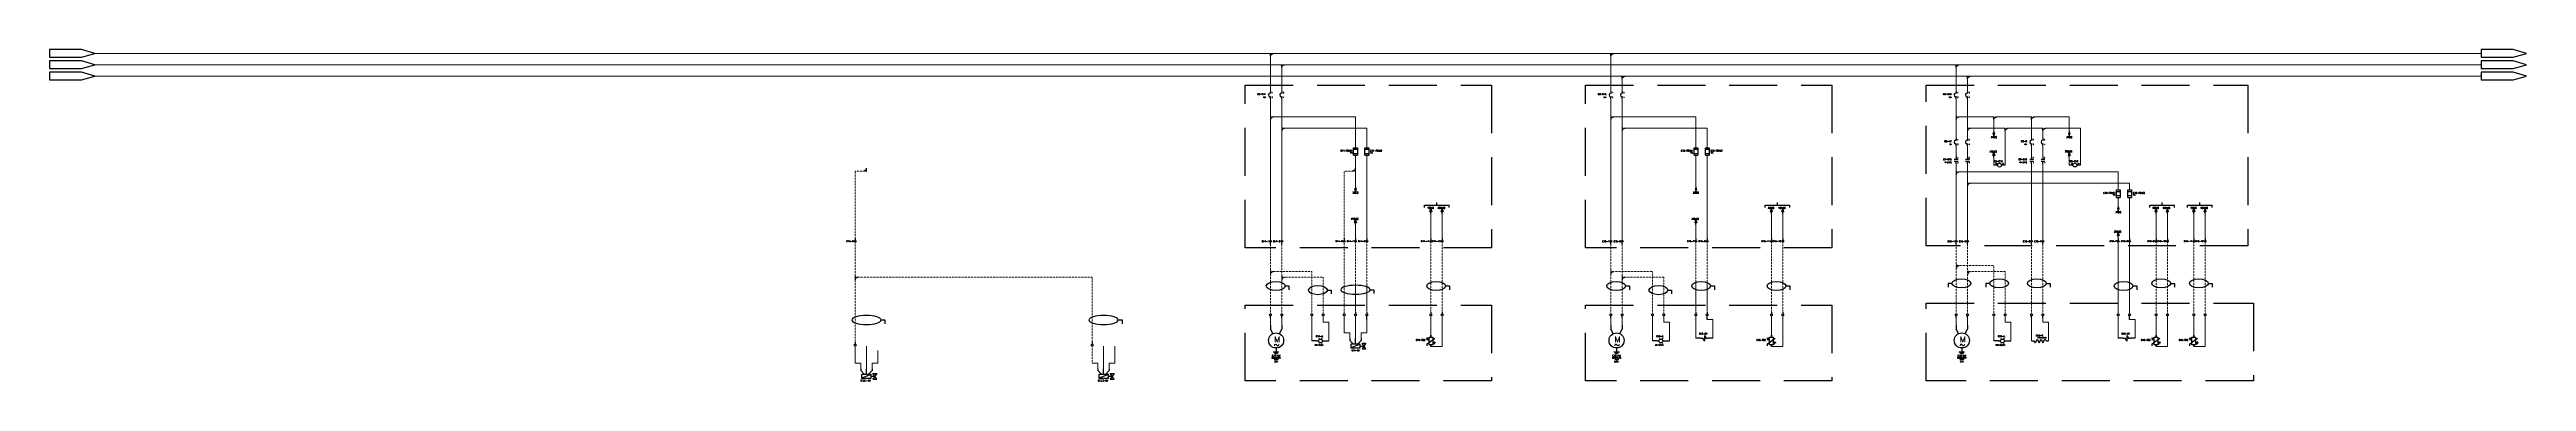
# Model space of a CAD drawing. Header units: inches. Extents: x 75782 to 87231, y -34126 to -18655.
# Drawn here: x 80343 to 86912, y -33127 to -32249 of the extents above; entities that cross this region are included whole.
import ezdxf
from ezdxf.enums import TextEntityAlignment as Align

# ---------------------------------------------------------------- set-up
doc = ezdxf.new("R2010")
doc.units = ezdxf.units.IN
doc.header["$MEASUREMENT"] = 0
doc.linetypes.add('DASHED', pattern=[19.05, 12.7, -6.35])
doc.linetypes.add('EPLANLINE7', pattern=[0])
for name, color, linetype, lineweight in [('A-Cable Belden', 9, 'Continuous', 18), ('A-Cables 220V', 6, 'Continuous', 18), ('SYMBOL', 2, 'Continuous', 25)]:
    doc.layers.add(name, color=color, linetype=linetype, lineweight=lineweight)
doc.styles.get("Standard").update_dxf_attribs({"font": 'ROMANS.SHX'})

# ---------------------------------------------------------------- blocks, each defined once
blk = doc.blocks.new('derivación inferior')
for p, q in [((-2.5, 0), (0, 0)), ((0, -7.5), (0, 0)), ((0, -5), (5, 0)), ((5, 0), (7.5, 0))]:
    blk.add_line(p, q)
blk = doc.blocks.new('2F Breaker')
for p, q in [((0, 0), (0, -4.3)), ((30, 0), (30, -4.3)), ((0, -20), (0, -15.7)), ((30, -20), (30, -15.7))]:
    blk.add_line(p, q)
for centre in [(0, -5), (0, -15), (30, -5), (30, -15)]:
    blk.add_circle(centre, 0.653)
for centre in [(0, -10), (30, -10)]:
    blk.add_arc(centre, 5, 110, 250)
for s, p in [('2', (3.6, -17.7)), ('1', (3.6, -5)), ('3', (33.6, -5)), ('4', (33.6, -17.7))]:
    blk.add_text(s, height=2.5).set_placement(p)
at = {"flags": 4}
for tag, height, p in [('FEATURES', 3, (-12.5, -17.5)), ('NAME', 4, (-12.5, -10))]:
    blk.add_attdef(tag, text='', height=height, dxfattribs=at).set_placement(p, align=Align.RIGHT)
blk = doc.blocks.new('CONT 2F')
for p, q in [((33332.3, 23388.3), (33342.3, 23388.3)), ((33337.3, 23395.8), (33337.3, 23388.3)), ((33362.3, 23388.3), (33372.3, 23388.3)), ((33367.3, 23395.8), (33367.3, 23388.3)), ((33332.3, 23383.3), (33342.3, 23383.3)), ((33337.3, 23375.8), (33337.3, 23383.3)), ((33362.3, 23383.3), (33372.3, 23383.3)), ((33367.3, 23375.8), (33367.3, 23383.3))]:
    blk.add_line(p, q)
for s, p in [('1', (33340.9, 23390.8)), ('3', (33370.9, 23390.8)), ('2', (33340.9, 23378.1)), ('4', (33370.9, 23378.1))]:
    blk.add_text(s, height=2.5).set_placement(p)
at = {"flags": 4}
for tag, height, p in [('NAME', 4, (33324.8, 23385.8)), ('FEATURES', 3, (33324.8, 23378.3))]:
    blk.add_attdef(tag, text='', height=height, dxfattribs=at).set_placement(p, align=Align.RIGHT)
blk = doc.blocks.new('derivación a la derecha')
for p, q in [((0, 2.5), (0, -7.5)), ((0, -3.75), (5, 0)), ((5, 0), (7.5, 0))]:
    blk.add_line(p, q)
blk = doc.blocks.new('Temperature sensor')
for p, q in [((-10, -22.5), (10, -7.5)), ((-10, -27.5), (-10, -22.5))]:
    blk.add_line(p, q)
for points in [[(0, 0), (0, 0), (0, -5), (0, -5)], [(-5, -5), (5, -5), (5, -25), (-5, -25)], [(0, -30), (0, -30), (0, -25), (0, -25)]]:
    blk.add_lwpolyline(points, close=True)
at = {"layer": 'SYMBOL', "color": 0, "linetype": 'EPLANLINE7', "lineweight": 25}
for p, q in [((-10.4, -6.5), (-11.9, -8.9)), ((-10.4, -6.5), (-10.4, -12.5)), ((-10.4, -6.5), (-8.9, -8.9)), ((-7.4, -6.5), (-7.4, -12.5))]:
    blk.add_line(p, q, dxfattribs=at)
at = {"layer": 'SYMBOL', "color": 0, "linetype": 'EPLANLINE7', "lineweight": 13}
for p, q in [((-7.4, -6.5), (-8.9, -8.9)), ((-7.4, -6.5), (-5.9, -8.9)), ((-7.4, -12.5), (-7.4, -12.5)), ((-7.4, -12.5), (-7.4, -12.5)), ((6.6, -18.3), (6.6, -21.9)), ((6.6, -21.9), (8.1, -23.1)), ((9.6, -17.1), (8.1, -18.3)), ((8.1, -18.3), (9.6, -19.5)), ((8.1, -23.1), (9.6, -21.9)), ((11.1, -18.3), (9.6, -17.1)), ((9.6, -21.9), (11.1, -18.3)), ((9.6, -19.5), (12.6, -19.5))]:
    blk.add_line(p, q, dxfattribs=at)
at = {"flags": 4}
blk.add_attdef('NAME', text='', height=4, dxfattribs=at).set_placement((-14.8, -14.6), align=Align.RIGHT)
blk = doc.blocks.new('Relay Coil')
for p, q in [((5, 0), (0, 0)), ((20, 0), (15, 0))]:
    blk.add_line(p, q)
blk.add_circle((10, 0), 5)
for s, p in [('B3', (0, 2.5)), ('A2', (17.5, 2.5))]:
    blk.add_text(s, height=2.5).set_placement(p)
at = {"flags": 4}
for tag, height, p in [('NAME', 4, (18.1, 8.2)), ('INTENSIDAD', 3, (21, -10)), ('PAGE', 3, (20.6, -15.1))]:
    blk.add_attdef(tag, text='', height=height, dxfattribs=at).set_placement(p, align=Align.RIGHT)
blk = doc.blocks.new('Arrow-down')
for p, q in [((0, 0), (0, -12.5)), ((2.5, -5), (-2.5, -5)), ((-2.5, -5), (0, -12.5)), ((0, -12.5), (2.5, -5))]:
    blk.add_line(p, q)
at = {"flags": 4}
blk.add_attdef('NAME', text='', height=4, dxfattribs=at).set_placement((7.5, -17.5), align=Align.RIGHT)
blk = doc.blocks.new('Arrow-up')
for p, q in [((-2.5, 5), (0, 12.5)), ((2.5, 5), (-2.5, 5)), ((0, 0), (0, 12.5)), ((0, 12.5), (2.5, 5))]:
    blk.add_line(p, q)
at = {"flags": 4}
blk.add_attdef('NAME', text='', height=4, dxfattribs=at).set_placement((7.5, 13.5), align=Align.RIGHT)
blk = doc.blocks.new('2F motor')
for p, q in [((0, 0), (0, -10)), ((30, 0), (30, -10)), ((6.1, -22.1), (0, -10)), ((15, -60), (15, -70)), ((23.9, -22.1), (30, -10)), ((7.5, -70), (22.5, -70)), ((10, -72.5), (20, -72.5)), ((12.5, -75), (17.5, -75))]:
    blk.add_line(p, q)
blk.add_circle((15, -40), 20)
blk.add_text('M', height=15).set_placement((10, -45))
at = {"insert": (8.6, -43.8), "char_height": 15, "width": 78.304, "attachment_point": 1}
blk.add_mtext('{\\Fsimplex|c0;~}', dxfattribs=at)
at = {"flags": 4}
for tag, height, p in [('CURRENT', 3, (15, -97.5)), ('VOLTAJE', 3, (15, -87.5)), ('NAME', 4, (15, -82.5)), ('HP', 3, (15, -92.5))]:
    blk.add_attdef(tag, text='', height=height, dxfattribs=at).set_placement(p, align=Align.CENTER)
blk = doc.blocks.new('Heater')
for p, q in [((0, 0), (4.3, 0)), ((10, -5), (5.7, 0)), ((10, -5), (15, 5)), ((15, 5), (20, -5)), ((20, -5), (25, 5)), ((25, 5), (30, -5)), ((30, -5), (35, 5)), ((35, 5), (39.3, 0)), ((40.7, 0), (45, 0))]:
    blk.add_line(p, q)
for centre in [(5, 0), (40, 0)]:
    blk.add_circle(centre, 0.704)
at = {"flags": 4}
for tag, height, p in [('NAME', 4, (30, 12.5)), ('DATA', 3, (27.5, 7.5))]:
    blk.add_attdef(tag, text='', height=height, dxfattribs=at).set_placement(p, align=Align.RIGHT)
blk = doc.blocks.new('Pilot Light')
for p, q in [((-10, 0), (-5, 0)), ((-4.1, 7.1), (-3, 5.2)), ((4.1, 7.1), (3, 5.2)), ((5, 0), (10, 0)), ((-3, -5.2), (-4.1, -7.1)), ((3, -5.2), (4.1, -7.1))]:
    blk.add_line(p, q)
blk.add_circle((0, 0), 5)
at = {"flags": 4}
for tag, height, p in [('NAME', 4, (7.4, 10.4)), ('COLOR', 3, (7.2, -12.1))]:
    blk.add_attdef(tag, text='', height=height, dxfattribs=at).set_placement(p, align=Align.RIGHT)
blk = doc.blocks.new('Fusible')
at = {"color": 0, "ltscale": 0.1}
for p, q in [((45791, 2917.9), (45791, 2937.9)), ((45791, 2937.9), (45801, 2937.9)), ((45791, 2933.9), (45801, 2933.9)), ((45801, 2921.9), (45791, 2921.9)), ((45791, 2917.9), (45801, 2917.9)), ((45801, 2937.9), (45801, 2917.9))]:
    blk.add_line(p, q, dxfattribs=at)
at = {"flags": 4}
for p in [(45787.9, 2927.9), (45787.9, 2922.9)]:
    blk.add_attdef('NAME', text='', height=4, dxfattribs=at).set_placement(p, align=Align.RIGHT)
blk = doc.blocks.new('fusible1')
at = {"color": 0, "ltscale": 0.1}
for p, q in [((45821, 2917.9), (45821, 2937.9)), ((45821, 2937.9), (45831, 2937.9)), ((45821, 2933.9), (45831, 2933.9)), ((45831, 2921.9), (45821, 2921.9)), ((45821, 2917.9), (45831, 2917.9)), ((45831, 2937.9), (45831, 2917.9))]:
    blk.add_line(p, q, dxfattribs=at)
at = {"flags": 4}
for p in [(45834.9, 2927.9), (45834.9, 2922.9)]:
    blk.add_attdef('NAME', p, '', height=4, dxfattribs=at)
blk = doc.blocks.new('Borne - abajo')
blk.add_line((0, 0), (0, 5))
blk.add_circle((0, 7.5), 2.5)
at = {"flags": 4}
blk.add_attdef('NAME', text='', height=4, dxfattribs=at).set_placement((-4.4, 5.3), align=Align.RIGHT)
blk.add_attdef('#', (4.6, 5.9), '', height=3, dxfattribs=at)
blk = doc.blocks.new('Borne - arriba')
blk.add_line((0, 0), (0, -5))
blk.add_circle((0, -7.5), 2.5)
at = {"flags": 4}
blk.add_attdef('NAME', text='', height=4, dxfattribs=at).set_placement((-4.4, -9.3), align=Align.RIGHT)
blk.add_attdef('#', (4.6, -8.9), '', height=3, dxfattribs=at)
blk = doc.blocks.new('Solenoid Coil')
for p, q in [((0, 0), (4.3, 0)), ((10, -7.5), (5.7, 0)), ((10, 7.5), (10, -7.5)), ((10, 7.5), (14.3, 0)), ((15.7, 0), (20, 0))]:
    blk.add_line(p, q)
for centre in [(5, 0), (15, 0)]:
    blk.add_circle(centre, 0.704)
at = {"flags": 4}
for tag, height, p in [('NAME', 4, (17.5, 10)), ('PAGE', 3, (15, -17.5))]:
    blk.add_attdef(tag, text='', height=height, dxfattribs=at).set_placement(p, align=Align.RIGHT)
blk = doc.blocks.new('AMI-140')
at = {"ltscale": 0.1}
for p, q in [((97291.8, 2.1), (97291.8, -2.9)), ((97306.8, -12.9), (97306.8, 2.1)), ((97321.8, 2.1), (97321.8, -2.9)), ((97291.8, -2.9), (97301.8, -12.9)), ((97294.3, -12.9), (97294.3, -22.9)), ((97319.3, -12.9), (97294.3, -12.9)), ((97319.3, -12.9), (97294.3, -22.9)), ((97294.3, -22.9), (97319.3, -22.9)), ((97321.8, -2.9), (97311.8, -12.9)), ((97319.3, -22.9), (97319.3, -12.9)), ((97319.3, -17.9), (97329.3, -17.9)), ((97324.3, -10.4), (97334.3, -10.4)), ((97334.3, -25.4), (97324.3, -10.4)), ((97334.3, -10.4), (97324.3, -25.4)), ((97324.3, -25.4), (97334.3, -25.4))]:
    blk.add_line(p, q, dxfattribs=at)
at = {"flags": 4}
blk.add_attdef('NAME', text='', height=4, dxfattribs=at).set_placement((97318.2, -31.4), align=Align.RIGHT)

msp = doc.modelspace()

# ---------------------------------------------------------------- linework, layer by layer
for p, q in [((85504.3, -32554.9), (85499.3, -32554.9)), ((85529.3, -32554.9), (85524.3, -32554.9)), ((85704.3, -32554.7), (85699.3, -32554.7)), ((85729.3, -32554.7), (85724.3, -32554.7)), ((83580.8, -32958.9), (83580.8, -32953.9)), ((83610.8, -32958.9), (83610.8, -32953.9)), ((83806.3, -32943.9), (83806.3, -32948.9)), ((83836.3, -32943.9), (83836.3, -32948.9)), ((84006.3, -32943.9), (84006.3, -32948.9)), ((84036.3, -32943.9), (84036.3, -32948.9)), ((84483.7, -32958.9), (84483.7, -32953.9)), ((84513.7, -32958.9), (84513.7, -32953.9)), ((84709.2, -32943.9), (84709.2, -32948.9)), ((84739.2, -32943.9), (84739.2, -32948.9)), ((84909.2, -32943.9), (84909.2, -32948.9)), ((84939.2, -32943.9), (84939.2, -32948.9)), ((85399.3, -32958.9), (85399.3, -32953.9)), ((85429.3, -32958.9), (85429.3, -32953.9)), ((85599.3, -32958.9), (85599.3, -32953.9)), ((85629.3, -32958.9), (85629.3, -32953.9)), ((82479.2, -33023.9), (82479.2, -33028.9)), ((83108.3, -33023.9), (83108.3, -33028.9)), ((83703.3, -33020.4), (83690.8, -33020.4)), ((83723.3, -33020.4), (83735.8, -33020.4)), ((84606.2, -33020.4), (84593.7, -33020.4)), ((84626.2, -33020.4), (84638.7, -33020.4)), ((84721.7, -33013.2), (84709.2, -33013.2)), ((84754.2, -33013.2), (84741.7, -33013.2)), ((85511.8, -33020.4), (85499.3, -33020.4)), ((85531.8, -33020.4), (85544.3, -33020.4)), ((85841.8, -33013.2), (85829.3, -33013.2)), ((85874.3, -33013.2), (85861.8, -33013.2))]:
    msp.add_line(p, q)
at = {"ltscale": 0.1}
for p, q in [((83989.6, -32667.2), (83989.6, -32660.5)), ((83989.6, -32660.5), (84055.1, -32660.5)), ((84022.4, -32660.5), (84022.4, -32653.7)), ((84055.1, -32667.2), (84055.1, -32660.5)), ((84892.5, -32667.2), (84892.5, -32660.5)), ((84892.5, -32660.5), (84958.1, -32660.5)), ((84925.3, -32660.5), (84925.3, -32653.7)), ((84958.1, -32667.2), (84958.1, -32660.5)), ((85912.6, -32667.2), (85912.6, -32660.5)), ((85912.6, -32660.5), (85978.2, -32660.5)), ((85945.4, -32660.5), (85945.4, -32653.7)), ((85978.2, -32667.2), (85978.2, -32660.5)), ((86012.6, -32667.2), (86012.6, -32660.5)), ((86012.6, -32660.5), (86078.2, -32660.5)), ((86045.4, -32660.5), (86045.4, -32653.7)), ((86078.2, -32667.2), (86078.2, -32660.5)), ((83619.7, -32874.8), (83629.7, -32874.8)), ((83629.7, -32874.8), (83629.7, -32884.8)), ((83731.7, -32885.8), (83741.7, -32885.8)), ((83741.7, -32885.8), (83741.7, -32895.8)), ((83845.2, -32884.8), (83855.2, -32884.8)), ((83845.2, -32884.8), (83855.2, -32884.8)), ((83855.2, -32884.8), (83855.2, -32894.8)), ((83855.2, -32884.8), (83855.2, -32894.8)), ((84045.2, -32874.8), (84055.2, -32874.8)), ((84055.2, -32874.8), (84055.2, -32884.8)), ((84522.7, -32874.8), (84532.7, -32874.8)), ((84532.7, -32874.8), (84532.7, -32884.8)), ((84634.6, -32885.8), (84644.6, -32885.8)), ((84644.6, -32885.8), (84644.6, -32895.8)), ((84748.1, -32874.8), (84758.1, -32874.8)), ((84748.1, -32874.8), (84758.1, -32874.8)), ((84758.1, -32874.8), (84758.1, -32884.8)), ((84758.1, -32874.8), (84758.1, -32884.8)), ((84948.1, -32874.8), (84958.1, -32874.8)), ((84958.1, -32874.8), (84958.1, -32884.8)), ((85388.2, -32867.9), (85378.2, -32867.9)), ((85378.2, -32867.9), (85378.2, -32877.9)), ((85488.2, -32867.9), (85478.2, -32867.9)), ((85478.2, -32867.9), (85478.2, -32877.9)), ((85638.2, -32867.9), (85648.2, -32867.9)), ((85648.2, -32867.9), (85648.2, -32877.9)), ((85868.2, -32874.8), (85878.2, -32874.8)), ((85868.2, -32874.8), (85878.2, -32874.8)), ((85878.2, -32874.8), (85878.2, -32884.8)), ((85878.2, -32874.8), (85878.2, -32884.8)), ((85968.2, -32867.9), (85978.2, -32867.9)), ((85978.2, -32867.9), (85978.2, -32877.9)), ((86068.2, -32867.9), (86078.2, -32867.9)), ((86078.2, -32867.9), (86078.2, -32877.9)), ((82548.1, -32964.7), (82558.1, -32964.7)), ((82548.1, -32964.7), (82558.1, -32964.7)), ((82558.1, -32964.7), (82558.1, -32974.7)), ((82558.1, -32964.7), (82558.1, -32974.7)), ((83177.3, -32964.7), (83187.3, -32964.7)), ((83177.3, -32964.7), (83187.3, -32964.7)), ((83187.3, -32964.7), (83187.3, -32974.7)), ((83187.3, -32964.7), (83187.3, -32974.7)), ((83836.3, -32963.2), (83836.3, -32953.9)), ((84739.2, -32963.2), (84739.2, -32953.9)), ((85859.3, -32963.2), (85859.3, -32953.9))]:
    msp.add_line(p, q, dxfattribs=at)
for points in [[(80428, -32248.9), (80343, -32248.9), (80343, -32268.9), (80428, -32268.9), (80463, -32258.9), (80428, -32248.9)], [(86876.7, -32248.9), (86791.7, -32248.9), (86791.7, -32268.9), (86876.7, -32268.9), (86911.7, -32258.9), (86876.7, -32248.9)], [(80428, -32278.9), (80343, -32278.9), (80343, -32298.9), (80428, -32298.9), (80463, -32288.9), (80428, -32278.9)], [(80428, -32308.9), (80343, -32308.9), (80343, -32328.9), (80428, -32328.9), (80463, -32318.9), (80428, -32308.9)], [(86876.7, -32278.9), (86791.7, -32278.9), (86791.7, -32298.9), (86876.7, -32298.9), (86911.7, -32288.9), (86876.7, -32278.9)], [(86876.7, -32308.9), (86791.7, -32308.9), (86791.7, -32328.9), (86876.7, -32328.9), (86911.7, -32318.9), (86876.7, -32308.9)]]:
    msp.add_lwpolyline(points, dxfattribs=at)
at = {"linetype": 'DASHED', "ltscale": 10}
for points in [[(83513.8, -32343.4), (84166.7, -32343.4), (84166.7, -32773.6), (83513.8, -32773.6)], [(84416.7, -32343.4), (85069.6, -32343.4), (85069.6, -32773.6), (84416.7, -32773.6)], [(85319.6, -32343.4), (86172.5, -32343.4), (86172.5, -32768.6), (85319.6, -32768.6)], [(83513.8, -32925.3), (84166.7, -32925.3), (84166.7, -33125.6), (83513.8, -33125.6)], [(84416.7, -32925.3), (85069.6, -32925.3), (85069.6, -33125.6), (84416.7, -33125.6)], [(85319.6, -32920.3), (86187.5, -32920.3), (86187.5, -33125.6), (85319.6, -33125.6)]]:
    msp.add_lwpolyline(points, close=True, dxfattribs=at)
for centre in [(83580.8, -32951.4), (83610.8, -32951.4), (83690.8, -32951.4), (83720.8, -32951.4), (83776.3, -32951.4), (83776.3, -32951.4), (83776.3, -32951.4), (83806.3, -32951.4), (83806.3, -32951.4), (83806.3, -32951.4), (83836.3, -32951.4), (83836.3, -32951.4), (83836.3, -32951.4), (84006.3, -32951.4), (84036.3, -32951.4), (84483.7, -32951.4), (84513.7, -32951.4), (84593.7, -32951.4), (84623.7, -32951.4), (84709.2, -32951.4), (84709.2, -32951.4), (84709.2, -32951.4), (84739.2, -32951.4), (84739.2, -32951.4), (84739.2, -32951.4), (84909.2, -32951.4), (84939.2, -32951.4), (85399.3, -32951.4), (85429.3, -32951.4), (85499.3, -32951.4), (85529.3, -32951.4), (85599.3, -32951.4), (85629.3, -32951.4), (85829.3, -32951.4), (85859.3, -32951.4), (85929.3, -32951.4), (85959.3, -32951.4), (86029.3, -32951.4), (86059.3, -32951.4), (82479.2, -33031.4), (83108.3, -33031.4)]:
    msp.add_circle(centre, 2.5)
at = {"ltscale": 0.1}
for centre in [(83594.7, -32874.8), (83706.7, -32885.8), (84020.2, -32874.8), (84497.7, -32874.8), (84609.6, -32885.8), (84723.1, -32874.8), (84923.1, -32874.8), (85413.2, -32867.9), (85513.2, -32867.9), (85613.2, -32867.9), (85843.2, -32874.8), (85943.2, -32867.9), (86043.2, -32867.9)]:
    msp.add_ellipse(centre, major_axis=(-25, 0), ratio=0.48, dxfattribs=at)
at = {"ltscale": 0.1, "extrusion": (0, 0, -1)}
for centre in [(83806.3, -32884.8), (82509.2, -32964.7), (83138.3, -32964.7)]:
    msp.add_ellipse(centre, major_axis=(38.9, 0), ratio=0.308382, dxfattribs=at)
at = {"layer": 'A-Cable Belden'}
for p, q in [((84006.3, -32753.9), (84006.3, -32683.4)), ((84036.3, -32683.4), (84036.3, -32753.9)), ((84909.2, -32753.9), (84909.2, -32683.4)), ((84939.2, -32683.4), (84939.2, -32753.9)), ((85929.3, -32753.9), (85929.3, -32683.4)), ((85959.3, -32683.4), (85959.3, -32753.9)), ((86029.3, -32753.9), (86029.3, -32683.4)), ((86059.3, -32683.4), (86059.3, -32753.9)), ((84006.3, -33007.9), (84006.3, -32953.9)), ((84036.3, -32953.9), (84036.3, -33035.4)), ((84909.2, -33007.9), (84909.2, -32953.9)), ((84939.2, -32953.9), (84939.2, -33035.4)), ((85929.3, -33005.4), (85929.3, -32953.9)), ((85959.3, -32953.9), (85959.3, -33035.4)), ((86029.3, -33007.9), (86029.3, -32953.9)), ((86059.3, -32953.9), (86059.3, -33035.4)), ((84036.3, -33035.4), (84006.3, -33035.4)), ((84939.2, -33035.4), (84909.2, -33035.4)), ((85959.3, -33035.4), (85929.3, -33035.4)), ((86059.3, -33035.4), (86029.3, -33035.4))]:
    msp.add_line(p, q, dxfattribs=at)
at = {"layer": 'A-Cable Belden', "linetype": 'DASHED', "ltscale": 0.01}
for p, q in [((84006.3, -32758.9), (84006.3, -32943.9)), ((84036.3, -32758.9), (84036.3, -32943.9)), ((84909.2, -32758.9), (84909.2, -32943.9)), ((84939.2, -32758.9), (84939.2, -32943.9)), ((85929.3, -32758.9), (85929.3, -32948.9)), ((85959.3, -32758.9), (85959.3, -32948.9)), ((86029.3, -32758.9), (86029.3, -32948.9)), ((86059.3, -32758.9), (86059.3, -32948.9))]:
    msp.add_line(p, q, dxfattribs=at)
at = {"layer": 'A-Cables 220V'}
for p, q in [((80462.8, -32288.9), (86791.7, -32288.9)), ((80463, -32258.9), (86791.7, -32258.9)), ((83580.8, -32359), (83580.8, -32258.9)), ((83610.8, -32359), (83610.8, -32288.9)), ((84483.7, -32359), (84483.7, -32258.9)), ((85399.3, -32359), (85399.3, -32288.9)), ((80462.8, -32318.9), (86791.7, -32318.9)), ((83580.8, -32379), (83580.8, -32424)), ((83610.8, -32379), (83610.8, -32454)), ((84483.7, -32379), (84483.7, -32424)), ((84513.7, -32359), (84513.7, -32318.9)), ((84513.7, -32379), (84513.7, -32454)), ((85399.3, -32379), (85399.3, -32479)), ((85429.3, -32359), (85429.3, -32318.8)), ((85429.3, -32379), (85429.3, -32479)), ((83580.8, -32434), (83580.8, -32753.9)), ((83588.3, -32426.5), (83806.3, -32426.5)), ((83806.3, -32426.5), (83806.3, -32508.6)), ((84483.7, -32434), (84483.7, -32753.9)), ((84491.2, -32426.5), (84709.2, -32426.5)), ((84709.2, -32426.5), (84709.2, -32508.6)), ((85406.8, -32426.5), (85499.3, -32426.5)), ((85499.3, -32434), (85499.3, -32465.3)), ((85504.3, -32426.5), (85506.8, -32426.5)), ((85506.8, -32426.5), (85596.8, -32426.5)), ((85599.3, -32483.6), (85599.3, -32426.5)), ((85604.3, -32426.5), (85699.3, -32426.5)), ((85699.3, -32426.5), (85699.3, -32465.3)), ((83610.8, -32464), (83610.8, -32753.9)), ((83618.3, -32456.5), (83836.3, -32456.5)), ((83836.3, -32456.5), (83836.3, -32508.6)), ((84513.7, -32464), (84513.7, -32753.9)), ((84521.2, -32456.5), (84739.2, -32456.5)), ((84739.2, -32456.5), (84739.2, -32508.6)), ((85399.3, -32479), (85399.3, -32487.9)), ((85399.3, -32499.2), (85399.3, -32539.1)), ((85429.3, -32479), (85429.3, -32487.9)), ((85429.3, -32499.2), (85429.3, -32539.1)), ((85436.8, -32456.5), (85529.3, -32456.5)), ((85529.3, -32464), (85529.3, -32554.9)), ((85534.3, -32456.5), (85536.8, -32456.5)), ((85536.8, -32456.5), (85626.8, -32456.5)), ((85599.3, -32503.6), (85599.3, -32539.1)), ((85629.3, -32483.6), (85629.3, -32456.5)), ((85629.3, -32503.6), (85629.3, -32539.1)), ((85634.3, -32456.5), (85729.3, -32456.5)), ((85729.3, -32456.5), (85729.3, -32554.7)), ((83806.3, -32528.6), (83806.3, -32612.2)), ((83836.3, -32528.6), (83836.3, -32753.9)), ((84709.2, -32528.6), (84709.2, -32612.2)), ((84739.2, -32528.6), (84739.2, -32753.9)), ((85399.3, -32544.1), (85399.3, -32579.9)), ((85399.3, -32579.9), (85399.3, -32643.8)), ((85406.8, -32572.4), (85829.3, -32572.4)), ((85429.3, -32544.1), (85429.3, -32609.9)), ((85499.3, -32534.1), (85499.3, -32554.9)), ((85599.3, -32544.1), (85599.3, -32753.9)), ((85629.3, -32544.1), (85629.3, -32753.9)), ((85699.3, -32533.9), (85699.3, -32554.7)), ((85829.3, -32572.4), (85829.3, -32620.5)), ((85399.3, -32643.8), (85399.3, -32753.9)), ((85429.3, -32606.2), (85429.3, -32753.9)), ((85436.8, -32602.4), (85859.3, -32602.5)), ((85859.3, -32602.4), (85859.3, -32620.5)), ((85859.3, -32640.5), (85859.3, -32753.9)), ((83806.3, -32712.4), (83806.3, -32753.9)), ((84709.2, -32712.4), (84709.2, -32753.9)), ((85829.3, -32746.3), (85829.3, -32753.9)), ((85829.3, -32758.9), (85829.3, -32948.9)), ((85859.3, -32948.9), (85859.3, -32758.9)), ((83580.8, -32953.9), (83580.8, -32978.9)), ((83610.8, -32953.9), (83610.8, -32978.9)), ((83690.8, -32953.9), (83690.8, -33020.4)), ((83720.8, -32953.9), (83720.8, -32970.4)), ((83735.8, -32970.4), (83720.8, -32970.4)), ((83735.8, -33020.4), (83735.8, -32970.4)), ((83776.3, -32954), (83776.3, -32998.9)), ((83806.3, -32953.9), (83806.3, -33013.2)), ((83806.3, -32953.9), (83806.3, -33013.2)), ((83806.3, -32953.9), (83806.3, -33020.4)), ((83806.3, -32954), (83806.3, -33002.2)), ((83806.3, -32954), (83806.3, -33002.2)), ((83806.3, -32954), (83806.3, -33020.4)), ((83806.3, -32965.7), (83806.3, -33013.9)), ((83836.3, -32963.2), (83836.3, -32998.9)), ((84483.7, -32953.9), (84483.7, -32978.9)), ((84513.7, -32953.9), (84513.7, -32978.9)), ((84593.7, -32953.9), (84593.7, -33020.4)), ((84623.7, -32953.9), (84623.7, -32970.4)), ((84638.7, -32970.4), (84623.7, -32970.4)), ((84638.7, -33020.4), (84638.7, -32970.4)), ((84709.2, -32953.9), (84709.2, -33013.2)), ((84754.2, -32963.2), (84739.2, -32963.2)), ((84754.2, -33013.2), (84754.2, -32963.2)), ((85399.3, -32953.9), (85399.3, -32978.9)), ((85429.3, -32953.9), (85429.3, -32978.9)), ((85499.3, -32953.9), (85499.3, -33020.4)), ((85529.3, -32953.9), (85529.3, -32970.4)), ((85544.3, -32970.4), (85529.3, -32970.4)), ((85544.3, -33020.4), (85544.3, -32970.4)), ((85599.3, -32953.9), (85599.3, -33020.4)), ((85629.3, -32953.9), (85629.3, -32970.4)), ((85644.3, -32970.4), (85629.3, -32970.4)), ((85644.3, -33020.4), (85644.3, -32970.4)), ((85829.3, -32953.9), (85829.3, -33013.2)), ((85829.3, -32965.7), (85829.3, -33013.9)), ((85874.3, -32963.2), (85859.3, -32963.2)), ((85874.3, -33013.2), (85874.3, -32963.2)), ((82479.2, -33033.9), (82479.2, -33078.9)), ((82509.2, -33033.9), (82509.2, -33100.3)), ((83138.3, -33033.9), (83138.3, -33100.3)), ((83168.3, -33033.9), (83168.3, -33078.9)), ((83791.3, -32998.9), (83776.3, -32998.9)), ((83791.3, -33013.9), (83791.3, -32998.9)), ((83821.3, -33013.9), (83821.3, -32998.9)), ((83821.3, -32998.9), (83836.3, -32998.9)), ((82494.2, -33078.9), (82479.2, -33078.9)), ((82494.2, -33093.9), (82494.2, -33078.9)), ((82509.2, -33045.7), (82509.2, -33093.9)), ((82524.2, -33093.9), (82524.2, -33078.9)), ((82524.2, -33078.9), (82539.2, -33078.9)), ((82539.2, -33045.7), (82539.2, -33078.9)), ((83123.3, -33078.9), (83108.3, -33078.9)), ((83123.3, -33093.9), (83123.3, -33078.9)), ((83138.3, -33045.7), (83138.3, -33093.9)), ((83153.3, -33093.9), (83153.3, -33078.9)), ((83153.3, -33078.9), (83168.3, -33078.9))]:
    msp.add_line(p, q, dxfattribs=at)
at = {"layer": 'A-Cables 220V', "linetype": 'DASHED', "ltscale": 0.01}
for p, q in [((82479.2, -32570.4), (82504.2, -32570.4)), ((82479.2, -32748.9), (82479.2, -32570.4)), ((83776.3, -32570.4), (83801.3, -32570.4)), ((83776.3, -32748.9), (83776.3, -32570.4)), ((82479.2, -32758.9), (82479.2, -33023.9)), ((83580.8, -32758.9), (83580.8, -32948.9)), ((83610.8, -32758.9), (83610.8, -32948.9)), ((83776.3, -32948.9), (83776.3, -32758.9)), ((83806.3, -32758.9), (83806.3, -32943.9)), ((83806.3, -32758.9), (83806.3, -32948.9)), ((83836.3, -32758.9), (83836.3, -32948.9)), ((84483.7, -32758.9), (84483.7, -32948.9)), ((84513.7, -32758.9), (84513.7, -32948.9)), ((84709.2, -32758.9), (84709.2, -32943.9)), ((84709.2, -32758.9), (84709.2, -32948.9)), ((84739.2, -32758.9), (84739.2, -32948.9)), ((85399.3, -32763.9), (85399.3, -32948.9)), ((85429.3, -32763.9), (85429.3, -32948.9)), ((85599.3, -32763.9), (85599.3, -32948.9)), ((85629.3, -32763.9), (85629.3, -32948.9)), ((83690.8, -32836.1), (83588.3, -32836.1)), ((83690.8, -32836.1), (83690.8, -32948.9)), ((84593.7, -32836.1), (84491.2, -32836.1)), ((84593.7, -32836.1), (84593.7, -32948.9)), ((85499.3, -32820.1), (85499.3, -32948.9)), ((85529.3, -32836.8), (85529.3, -32948.9)), ((83108.3, -32851), (82486, -32851)), ((83108.3, -33023.9), (83108.3, -32851)), ((83720.8, -32851.1), (83618.3, -32851.1)), ((83720.8, -32851.1), (83720.8, -32948.9)), ((83806.3, -32867.7), (83806.3, -32936.8)), ((83836.3, -32867.7), (83836.3, -32936.8)), ((84623.7, -32851.1), (84521.2, -32851.1)), ((84623.7, -32851.1), (84623.7, -32948.9)), ((84709.2, -32867.7), (84709.2, -32936.8)), ((84739.2, -32867.7), (84739.2, -32936.8)), ((83108.3, -33078.9), (83108.3, -33033.9))]:
    msp.add_line(p, q, dxfattribs=at)
at = {"layer": 'A-Cables 220V', "ltscale": 0.1}
msp.add_line((85829.3, -32640.5), (85829.3, -32663.9), dxfattribs=at)
at = {"layer": 'A-Cables 220V', "linetype": 'DASHED', "ltscale": 0.01}
for points in [[(85407.3, -32820.1), (85499.3, -32820.1)], [(85437.3, -32836.8), (85529.3, -32836.8)]]:
    msp.add_lwpolyline(points, dxfattribs=at)

# ---------------------------------------------------------------- block references
for name, p in [('derivación inferior', (83580.8, -32258.9)), ('derivación inferior', (83610.8, -32288.9)), ('derivación inferior', (84483.7, -32258.9)), ('derivación inferior', (85399.3, -32288.9)), ('derivación inferior', (85399.3, -32288.9)), ('derivación inferior', (85399.3, -32288.9)), ('derivación inferior', (84513.7, -32318.9)), ('derivación inferior', (85429.3, -32318.8)), ('derivación inferior', (85429.3, -32318.8)), ('derivación inferior', (85429.3, -32318.8)), ('derivación a la derecha', (83580.8, -32426.5)), ('derivación a la derecha', (84483.7, -32426.5)), ('derivación a la derecha', (85399.3, -32426.5)), ('derivación inferior', (85499.3, -32426.5)), ('derivación inferior', (85599.3, -32426.5)), ('derivación a la derecha', (83610.8, -32456.5)), ('derivación a la derecha', (84513.7, -32456.5)), ('derivación a la derecha', (85429.3, -32456.5)), ('derivación inferior', (85529.3, -32456.5)), ('derivación inferior', (85629.3, -32456.5)), ('derivación a la derecha', (85399.3, -32572.4)), ('derivación a la derecha', (85429.3, -32602.4)), ('derivación a la derecha', (83580.8, -32836.1)), ('derivación a la derecha', (84483.7, -32836.1)), ('derivación a la derecha', (85399.8, -32820.1)), ('derivación a la derecha', (85429.8, -32836.8)), ('derivación a la derecha', (82479.2, -32851)), ('derivación a la derecha', (83610.8, -32851.1)), ('derivación a la derecha', (84513.7, -32851.1))]:
    msp.add_blockref(name, p)
ref = msp.add_blockref('2F Breaker', (83580.8, -32359))
ref.add_attrib('NAME', 'CB-C14', dxfattribs={"height": 4}).set_placement((83568.3, -32369), align=Align.RIGHT)
ref.add_attrib('FEATURES', '10A', dxfattribs={"height": 3}).set_placement((83568.3, -32376.5), align=Align.RIGHT)
ref = msp.add_blockref('2F Breaker', (84483.7, -32359))
ref.add_attrib('NAME', 'CB-C15', dxfattribs={"height": 4}).set_placement((84471.2, -32369), align=Align.RIGHT)
ref.add_attrib('FEATURES', '10A', dxfattribs={"height": 3}).set_placement((84471.2, -32376.5), align=Align.RIGHT)
ref = msp.add_blockref('2F Breaker', (85399.3, -32359))
ref.add_attrib('NAME', 'CB-C16', dxfattribs={"height": 4}).set_placement((85386.8, -32369), align=Align.RIGHT)
ref.add_attrib('FEATURES', '16A', dxfattribs={"height": 3}).set_placement((85386.8, -32376.5), align=Align.RIGHT)
at = {"color": 0}
ref = msp.add_blockref('Fusible', (38010.3, -35446.5), dxfattribs=at)
ref.add_attrib('NAME', 'C14-FSV#1', dxfattribs={"height": 4}).set_placement((83798.2, -32518.6), align=Align.RIGHT)
ref.add_attrib('NAME', '4A', dxfattribs={"height": 4}).set_placement((83798.2, -32523.6), align=Align.RIGHT)
ref = msp.add_blockref('fusible1', (38010.3, -35446.5), dxfattribs=at)
ref.add_attrib('NAME', 'C14-FSV#2', (83845.2, -32518.6), dxfattribs={"height": 4})
ref.add_attrib('NAME', '4A', (83845.2, -32523.6), dxfattribs={"height": 4})
ref = msp.add_blockref('Fusible', (38913.2, -35446.5), dxfattribs=at)
ref.add_attrib('NAME', 'C15-FSV#1', dxfattribs={"height": 4}).set_placement((84701.1, -32518.6), align=Align.RIGHT)
ref.add_attrib('NAME', '4A', dxfattribs={"height": 4}).set_placement((84701.1, -32523.6), align=Align.RIGHT)
ref = msp.add_blockref('fusible1', (38913.2, -35446.5), dxfattribs=at)
ref.add_attrib('NAME', 'C15-FSV#2', (84748.1, -32518.6), dxfattribs={"height": 4})
ref.add_attrib('NAME', '4A', (84748.1, -32523.6), dxfattribs={"height": 4})
ref = msp.add_blockref('2F Breaker', (85399.3, -32483.6))
ref.add_attrib('NAME', 'CB-MV', dxfattribs={"height": 4}).set_placement((85386.8, -32493.6), align=Align.RIGHT)
ref.add_attrib('FEATURES', '6A', dxfattribs={"height": 3}).set_placement((85386.8, -32501.1), align=Align.RIGHT)
ref = msp.add_blockref('Arrow-down', (85499.3, -32465.3))
ref.add_attrib('NAME', '31(C)', dxfattribs={"height": 4}).set_placement((85506.8, -32482.8), align=Align.RIGHT)
ref = msp.add_blockref('2F Breaker', (85599.3, -32483.6))
ref.add_attrib('NAME', 'CB-R', dxfattribs={"height": 4}).set_placement((85586.8, -32493.6), align=Align.RIGHT)
ref.add_attrib('FEATURES', '10A', dxfattribs={"height": 3}).set_placement((85586.8, -32501.1), align=Align.RIGHT)
ref = msp.add_blockref('Arrow-down', (85699.3, -32465.3))
ref.add_attrib('NAME', '34(C)', dxfattribs={"height": 4}).set_placement((85706.8, -32482.8), align=Align.RIGHT)
at = {"rotation": 180}
for p in [(82509.2, -32570.4), (83806.3, -32570.4)]:
    msp.add_blockref('derivación a la derecha', p, dxfattribs=at)
ref = msp.add_blockref('CONT 2F', (52062, -55927.3))
ref.add_attrib('NAME', 'CV-C16', dxfattribs={"height": 4}).set_placement((85386.8, -32541.6), align=Align.RIGHT)
ref.add_attrib('FEATURES', '7A (AC3)', dxfattribs={"height": 3}).set_placement((85386.8, -32549.1), align=Align.RIGHT)
ref = msp.add_blockref('Arrow-up', (85499.3, -32534.1))
ref.add_attrib('NAME', '33(NC)', dxfattribs={"height": 4}).set_placement((85506.8, -32520.6), align=Align.RIGHT)
ref = msp.add_blockref('Relay Coil', (85504.3, -32554.9))
ref.add_attrib('NAME', 'CV-C16', dxfattribs={"height": 4}).set_placement((85522.4, -32546.7), align=Align.RIGHT)
ref = msp.add_blockref('CONT 2F', (52262, -55927.3))
ref.add_attrib('NAME', 'CR-C16', dxfattribs={"height": 4}).set_placement((85586.8, -32541.6), align=Align.RIGHT)
ref.add_attrib('FEATURES', '16A (AC1)', dxfattribs={"height": 3}).set_placement((85586.8, -32549.1), align=Align.RIGHT)
ref = msp.add_blockref('Arrow-up', (85699.3, -32533.9))
ref.add_attrib('NAME', '35(NO)', dxfattribs={"height": 4}).set_placement((85706.8, -32520.4), align=Align.RIGHT)
ref = msp.add_blockref('Relay Coil', (85704.3, -32554.7))
ref.add_attrib('NAME', 'CR-C16', dxfattribs={"height": 4}).set_placement((85722.4, -32546.5), align=Align.RIGHT)
ref = msp.add_blockref('Arrow-down', (83806.3, -32612.2))
ref.add_attrib('NAME', '25(C)', dxfattribs={"height": 4}).set_placement((83813.8, -32629.7), align=Align.RIGHT)
ref = msp.add_blockref('Arrow-down', (84709.2, -32612.2))
ref.add_attrib('NAME', '28(C)', dxfattribs={"height": 4}).set_placement((84716.7, -32629.7), align=Align.RIGHT)
at = {"color": 0}
ref = msp.add_blockref('Fusible', (40033.3, -35558.4), dxfattribs=at)
ref.add_attrib('NAME', 'C16-FSV#1', dxfattribs={"height": 4}).set_placement((85821.3, -32630.5), align=Align.RIGHT)
ref.add_attrib('NAME', '4A', dxfattribs={"height": 4}).set_placement((85821.3, -32635.5), align=Align.RIGHT)
ref = msp.add_blockref('fusible1', (40033.3, -35558.4), dxfattribs=at)
ref.add_attrib('NAME', 'C16-FSV#2', (85868.3, -32630.5), dxfattribs={"height": 4})
ref.add_attrib('NAME', '4A', (85868.3, -32635.5), dxfattribs={"height": 4})
ref = msp.add_blockref('Arrow-up', (83806.3, -32712.4))
ref.add_attrib('NAME', '27(NC)', dxfattribs={"height": 4}).set_placement((83813.8, -32698.9), align=Align.RIGHT)
ref = msp.add_blockref('Arrow-up', (84006.3, -32683.4))
ref.add_attrib('NAME', '1(SIG)', dxfattribs={"height": 4}).set_placement((84013.8, -32669.9), align=Align.RIGHT)
ref = msp.add_blockref('Arrow-up', (84036.3, -32683.4))
ref.add_attrib('NAME', '2(GND)', dxfattribs={"height": 4}).set_placement((84043.8, -32669.9), align=Align.RIGHT)
ref = msp.add_blockref('Arrow-up', (84709.2, -32712.4))
ref.add_attrib('NAME', '30(NC)', dxfattribs={"height": 4}).set_placement((84716.7, -32698.9), align=Align.RIGHT)
ref = msp.add_blockref('Arrow-up', (84909.2, -32683.4))
ref.add_attrib('NAME', '3(SIG)', dxfattribs={"height": 4}).set_placement((84916.7, -32669.9), align=Align.RIGHT)
ref = msp.add_blockref('Arrow-up', (84939.2, -32683.4))
ref.add_attrib('NAME', '4(GND)', dxfattribs={"height": 4}).set_placement((84946.7, -32669.9), align=Align.RIGHT)
ref = msp.add_blockref('Arrow-down', (85829.3, -32663.9))
ref.add_attrib('NAME', '37(C)', dxfattribs={"height": 4}).set_placement((85836.8, -32681.4), align=Align.RIGHT)
ref = msp.add_blockref('Arrow-up', (85929.3, -32683.4))
ref.add_attrib('NAME', '5(SIG)', dxfattribs={"height": 4}).set_placement((85936.8, -32669.9), align=Align.RIGHT)
ref = msp.add_blockref('Arrow-up', (85959.3, -32683.4))
ref.add_attrib('NAME', '6(GND)', dxfattribs={"height": 4}).set_placement((85966.8, -32669.9), align=Align.RIGHT)
ref = msp.add_blockref('Arrow-up', (86029.3, -32683.4))
ref.add_attrib('NAME', '7(SIG)', dxfattribs={"height": 4}).set_placement((86036.8, -32669.9), align=Align.RIGHT)
ref = msp.add_blockref('Arrow-up', (86059.3, -32683.4))
ref.add_attrib('NAME', '8(GND)', dxfattribs={"height": 4}).set_placement((86066.8, -32669.9), align=Align.RIGHT)
ref = msp.add_blockref('Borne - arriba', (82479.2, -32748.9))
ref.add_attrib('NAME', 'C13-6', dxfattribs={"height": 4}).set_placement((82474.7, -32758.3), align=Align.RIGHT)
ref = msp.add_blockref('Borne - abajo', (83580.8, -32763.9))
ref.add_attrib('NAME', 'C14-1', dxfattribs={"height": 4}).set_placement((83576.4, -32758.6), align=Align.RIGHT)
ref = msp.add_blockref('Borne - abajo', (83610.8, -32763.9))
ref.add_attrib('NAME', 'C14-2', dxfattribs={"height": 4}).set_placement((83606.4, -32758.6), align=Align.RIGHT)
ref = msp.add_blockref('Borne - arriba', (83776.3, -32748.9))
ref.add_attrib('NAME', 'C14-6', dxfattribs={"height": 4}).set_placement((83771.8, -32758.3), align=Align.RIGHT)
ref = msp.add_blockref('Borne - arriba', (83806.3, -32748.9))
ref.add_attrib('NAME', 'C14-7', dxfattribs={"height": 4}).set_placement((83801.8, -32758.3), align=Align.RIGHT)
ref = msp.add_blockref('Borne - arriba', (83836.3, -32748.9))
ref.add_attrib('NAME', 'C14-8', dxfattribs={"height": 4}).set_placement((83831.8, -32758.3), align=Align.RIGHT)
ref = msp.add_blockref('Borne - arriba', (84006.3, -32748.9))
ref.add_attrib('NAME', 'C14-11', dxfattribs={"height": 4}).set_placement((84001.8, -32758.3), align=Align.RIGHT)
ref = msp.add_blockref('Borne - arriba', (84036.3, -32748.9))
ref.add_attrib('NAME', 'C14-12', dxfattribs={"height": 4}).set_placement((84031.8, -32758.3), align=Align.RIGHT)
ref = msp.add_blockref('Borne - abajo', (84483.7, -32763.9))
ref.add_attrib('NAME', 'C15-1', dxfattribs={"height": 4}).set_placement((84479.3, -32758.6), align=Align.RIGHT)
ref = msp.add_blockref('Borne - abajo', (84513.7, -32763.9))
ref.add_attrib('NAME', 'C15-2', dxfattribs={"height": 4}).set_placement((84509.3, -32758.6), align=Align.RIGHT)
ref = msp.add_blockref('Borne - arriba', (84709.2, -32748.9))
ref.add_attrib('NAME', 'C15-7', dxfattribs={"height": 4}).set_placement((84704.7, -32758.3), align=Align.RIGHT)
ref = msp.add_blockref('Borne - arriba', (84739.2, -32748.9))
ref.add_attrib('NAME', 'C15-8', dxfattribs={"height": 4}).set_placement((84734.7, -32758.3), align=Align.RIGHT)
ref = msp.add_blockref('Borne - arriba', (84909.2, -32748.9))
ref.add_attrib('NAME', 'C15-11', dxfattribs={"height": 4}).set_placement((84904.7, -32758.3), align=Align.RIGHT)
ref = msp.add_blockref('Borne - arriba', (84939.2, -32748.9))
ref.add_attrib('NAME', 'C15-12', dxfattribs={"height": 4}).set_placement((84934.7, -32758.3), align=Align.RIGHT)
ref = msp.add_blockref('Borne - abajo', (85399.3, -32763.9))
ref.add_attrib('NAME', 'C16-1', dxfattribs={"height": 4}).set_placement((85394.9, -32758.6), align=Align.RIGHT)
ref = msp.add_blockref('Borne - abajo', (85429.3, -32763.9))
ref.add_attrib('NAME', 'C16-2', dxfattribs={"height": 4}).set_placement((85424.9, -32758.6), align=Align.RIGHT)
ref = msp.add_blockref('Borne - abajo', (85599.3, -32763.9))
ref.add_attrib('NAME', 'C16-3', dxfattribs={"height": 4}).set_placement((85594.9, -32758.6), align=Align.RIGHT)
ref = msp.add_blockref('Borne - abajo', (85629.3, -32763.9))
ref.add_attrib('NAME', 'C16-4', dxfattribs={"height": 4}).set_placement((85624.9, -32758.6), align=Align.RIGHT)
ref = msp.add_blockref('Borne - arriba', (85829.3, -32748.9))
ref.add_attrib('NAME', 'C16-7', dxfattribs={"height": 4}).set_placement((85824.9, -32758.3), align=Align.RIGHT)
ref = msp.add_blockref('Arrow-up', (85829.3, -32746.3))
ref.add_attrib('NAME', '39(NC)', dxfattribs={"height": 4}).set_placement((85836.8, -32732.8), align=Align.RIGHT)
ref = msp.add_blockref('Borne - arriba', (85859.3, -32748.9))
ref.add_attrib('NAME', 'C16-8', dxfattribs={"height": 4}).set_placement((85854.9, -32758.3), align=Align.RIGHT)
ref = msp.add_blockref('Borne - arriba', (85929.3, -32748.9))
ref.add_attrib('NAME', 'C16-9', dxfattribs={"height": 4}).set_placement((85924.9, -32758.3), align=Align.RIGHT)
ref = msp.add_blockref('Borne - arriba', (85959.3, -32748.9))
ref.add_attrib('NAME', 'C16-10', dxfattribs={"height": 4}).set_placement((85954.9, -32758.3), align=Align.RIGHT)
ref = msp.add_blockref('Borne - arriba', (86029.3, -32748.9))
ref.add_attrib('NAME', 'C16-11', dxfattribs={"height": 4}).set_placement((86024.9, -32758.3), align=Align.RIGHT)
ref = msp.add_blockref('Borne - arriba', (86059.3, -32748.9))
ref.add_attrib('NAME', 'C16-12', dxfattribs={"height": 4}).set_placement((86054.9, -32758.3), align=Align.RIGHT)
ref = msp.add_blockref('2F motor', (83580.8, -32978.9))
ref.add_attrib('CURRENT', '2,1A', dxfattribs={"height": 3}).set_placement((83595.8, -33076.4), align=Align.CENTER)
ref.add_attrib('HP', '437W', dxfattribs={"height": 3}).set_placement((83595.8, -33071.4), align=Align.CENTER)
ref.add_attrib('VOLTAJE', '220/1F/60', dxfattribs={"height": 3}).set_placement((83595.8, -33066.4), align=Align.CENTER)
ref.add_attrib('NAME', 'C14-MV', dxfattribs={"height": 4}).set_placement((83595.8, -33061.4), align=Align.CENTER)
ref = msp.add_blockref('Pilot Light', (83713.3, -33020.4))
ref.add_attrib('NAME', 'C14-IL', dxfattribs={"height": 4}).set_placement((83720.7, -33009.9), align=Align.RIGHT)
ref.add_attrib('COLOR', '391W/1,9A', dxfattribs={"height": 3}).set_placement((83720.5, -33032.4), align=Align.RIGHT)
ref = msp.add_blockref('AMI-140', (-13500.5, -33016))
ref.add_attrib('NAME', 'C14-SV', dxfattribs={"height": 4}).set_placement((83817.7, -33047.4), align=Align.RIGHT)
ref = msp.add_blockref('Temperature sensor', (84006.3, -33005.4))
ref.add_attrib('NAME', 'C14-TSC', dxfattribs={"height": 4}).set_placement((83991.4, -33020), align=Align.RIGHT)
ref = msp.add_blockref('2F motor', (84483.7, -32978.9))
ref.add_attrib('CURRENT', '0,85A', dxfattribs={"height": 3}).set_placement((84498.7, -33076.4), align=Align.CENTER)
ref.add_attrib('HP', '175W', dxfattribs={"height": 3}).set_placement((84498.7, -33071.4), align=Align.CENTER)
ref.add_attrib('VOLTAJE', '220/1F/60', dxfattribs={"height": 3}).set_placement((84498.7, -33066.4), align=Align.CENTER)
ref.add_attrib('NAME', 'C15-MV', dxfattribs={"height": 4}).set_placement((84498.7, -33061.4), align=Align.CENTER)
ref = msp.add_blockref('Pilot Light', (84616.2, -33020.4))
ref.add_attrib('NAME', 'C15-IL', dxfattribs={"height": 4}).set_placement((84623.6, -33009.9), align=Align.RIGHT)
ref.add_attrib('COLOR', '391W/1,9A', dxfattribs={"height": 3}).set_placement((84623.4, -33032.4), align=Align.RIGHT)
ref = msp.add_blockref('Solenoid Coil', (84721.7, -33013.2))
ref.add_attrib('NAME', 'C15-SV', dxfattribs={"height": 4}).set_placement((84739.2, -33003.2), align=Align.RIGHT)
ref = msp.add_blockref('Temperature sensor', (84909.2, -33005.4))
ref.add_attrib('NAME', 'C15-TSC', dxfattribs={"height": 4}).set_placement((84894.4, -33020), align=Align.RIGHT)
ref = msp.add_blockref('2F motor', (85399.3, -32978.9))
ref.add_attrib('CURRENT', '2,1A', dxfattribs={"height": 3}).set_placement((85414.3, -33076.4), align=Align.CENTER)
ref.add_attrib('HP', '437W', dxfattribs={"height": 3}).set_placement((85414.3, -33071.4), align=Align.CENTER)
ref.add_attrib('VOLTAJE', '220/1F/60', dxfattribs={"height": 3}).set_placement((85414.3, -33066.4), align=Align.CENTER)
ref.add_attrib('NAME', 'C16-MV', dxfattribs={"height": 4}).set_placement((85414.3, -33061.4), align=Align.CENTER)
ref = msp.add_blockref('Pilot Light', (85521.8, -33020.4))
ref.add_attrib('NAME', 'C16-IL', dxfattribs={"height": 4}).set_placement((85529.2, -33009.9), align=Align.RIGHT)
ref.add_attrib('COLOR', '566W/2,72A', dxfattribs={"height": 3}).set_placement((85529, -33032.4), align=Align.RIGHT)
ref = msp.add_blockref('Heater', (85599.3, -33020.4))
ref.add_attrib('NAME', 'C16-R', dxfattribs={"height": 4}).set_placement((85629.3, -33007.9), align=Align.RIGHT)
ref.add_attrib('DATA', '1750W/8,5A', dxfattribs={"height": 3}).set_placement((85626.8, -33012.9), align=Align.CENTER)
ref = msp.add_blockref('Solenoid Coil', (85841.8, -33013.2))
ref.add_attrib('NAME', 'C16-SV', dxfattribs={"height": 4}).set_placement((85859.3, -33003.2), align=Align.RIGHT)
ref = msp.add_blockref('Temperature sensor', (85929.3, -33005.4))
ref.add_attrib('NAME', 'C16-TSD', dxfattribs={"height": 4}).set_placement((85914.5, -33020), align=Align.RIGHT)
ref = msp.add_blockref('Temperature sensor', (86029.3, -33005.4))
ref.add_attrib('NAME', 'C16-TSC', dxfattribs={"height": 4}).set_placement((86014.5, -33020), align=Align.RIGHT)
ref = msp.add_blockref('AMI-140', (-14797.6, -33096))
ref.add_attrib('NAME', 'C13.1-SV', dxfattribs={"height": 4}).set_placement((82520.6, -33127.4), align=Align.RIGHT)
ref = msp.add_blockref('AMI-140', (-14168.4, -33096))
ref.add_attrib('NAME', 'C13.2-SV', dxfattribs={"height": 4}).set_placement((83149.8, -33127.4), align=Align.RIGHT)

doc.saveas('drawing.dxf')
